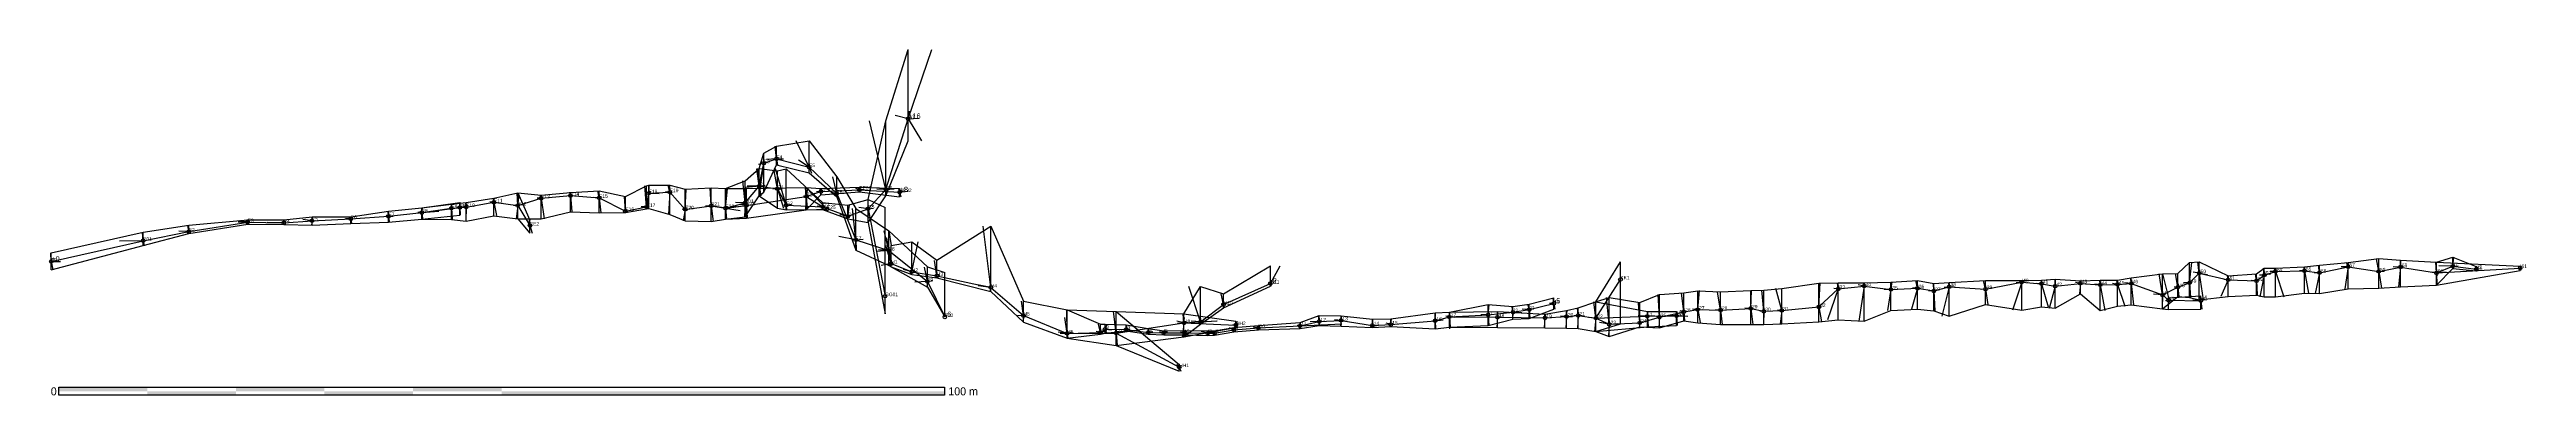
# Model space of a CAD drawing. Extents: x 0 to 280, y -15 to 24.
import ezdxf

# ---------------------------------------------------------------- set-up
doc = ezdxf.new("R2010")
doc.units = 0
for name, color, linetype in [('CHEMINEMENTS', 1, 'CONTINUOUS'), ('CONTOURS_HAUTEURS', 3, 'CONTINUOUS'), ('ECHELLE', 7, 'CONTINUOUS'), ('HAUTEURS', 4, 'CONTINUOUS'), ('POINTS', 6, 'CONTINUOUS'), ('PROFONDEURS', 2, 'CONTINUOUS'), ('RADIALES', 9, 'CONTINUOUS'), ('STATIONS', 7, 'CONTINUOUS')]:
    doc.layers.add(name, color=color, linetype=linetype)

msp = doc.modelspace()

# ---------------------------------------------------------------- linework, layer by layer
at = {"layer": 'CHEMINEMENTS'}
for p, q in [((94.24, 8.12), (96.76, 16.11)), ((80.47, 11.09), (81.89, 11.58)), ((81.89, 11.58), (85.59, 10.65)), ((78.36, 6.61), (79.93, 8.49)), ((79.93, 8.49), (80.47, 11.09)), ((79.93, 8.49), (81.99, 8.21)), ((85.59, 10.65), (88.69, 7.67)), ((41.84, 5.52), (46.13, 6.09)), ((41.84, 5.52), (45.18, 6.01)), ((45.18, 6.01), (46.85, 6.14)), ((46.85, 6.14), (49.98, 6.68)), ((49.98, 6.68), (52.67, 6.32)), ((52.67, 6.32), (55.32, 7.13)), ((52.67, 6.32), (54.05, 4.05)), ((55.32, 7.13), (58.63, 7.43)), ((58.63, 7.43), (61.86, 7.18)), ((61.86, 7.18), (64.83, 5.69)), ((64.83, 5.69), (67.23, 6.15)), ((67.23, 6.15), (67.46, 7.71)), ((67.46, 7.71), (69.84, 7.82)), ((69.84, 7.82), (71.59, 5.88)), ((71.59, 5.88), (74.51, 6.28)), ((74.51, 6.28), (76.14, 6.02)), ((76.14, 6.02), (78.36, 6.61)), ((76.14, 6.02), (78.5, 6.33)), ((78.5, 6.33), (85.26, 7.35)), ((81.99, 8.21), (82.99, 6.36)), ((82.99, 6.36), (87.1, 6.15)), ((85.26, 7.35), (86.92, 7.88)), ((85.26, 7.35), (87.59, 5.92)), ((86.92, 7.88), (91.25, 8.1)), ((87.1, 6.15), (89.96, 5.1)), ((88.69, 7.67), (90.84, 2.44)), ((89.96, 5.1), (92.23, 5.96)), ((91.25, 8.1), (95.8, 7.83)), ((92.23, 5.96), (94.24, 8.12)), ((92.23, 5.96), (94.15, -3.92)), ((10.38, 2.34), (15.53, 3.37)), ((15.53, 3.37), (22.18, 4.42)), ((22.18, 4.42), (26.25, 4.36)), ((26.25, 4.36), (29.44, 4.6)), ((29.44, 4.6), (33.83, 4.81)), ((33.83, 4.81), (38.07, 5.1)), ((38.07, 5.1), (41.84, 5.52)), ((0, 0), (10.38, 2.34)), ((0, 0), (0, 0)), ((90.84, 2.44), (94.59, 1.23)), ((94.59, 1.23), (98.93, -2.26)), ((94.59, 1.23), (94.85, -0.24)), ((94.85, -0.24), (97.18, -1.16)), ((97.18, -1.16), (100, -1.63)), ((98.93, -2.26), (100.9, -6.26)), ((100, -1.63), (106.1, -2.93)), ((132.38, -4.86), (137.67, -2.49)), ((174.44, -6.39), (177.2, -2.03)), ((201.8, -3.1), (204.72, -2.77)), ((204.72, -2.77), (207.75, -3.17)), ((218.42, -3.12), (222.52, -2.35)), ((222.52, -2.35), (224.75, -2.51)), ((224.75, -2.51), (226.29, -2.79)), ((226.29, -2.79), (229.14, -2.47)), ((229.14, -2.47), (231.39, -2.64)), ((231.39, -2.64), (233.33, -2.59)), ((233.33, -2.59), (234.89, -2.47)), ((234.89, -2.47), (238.41, -3.78)), ((240.16, -2.9), (241.48, -2.41)), ((241.48, -2.41), (242.57, -1.32)), ((242.57, -1.32), (245.84, -2.08)), ((245.84, -2.08), (249.03, -2.19)), ((249.03, -2.19), (249.91, -1.53)), ((249.91, -1.53), (251.18, -1.12)), ((251.18, -1.12), (254.46, -1.06)), ((254.46, -1.06), (256.15, -1.27)), ((256.15, -1.27), (259.37, -0.61)), ((259.37, -0.61), (262.83, -1.12)), ((262.83, -1.12), (265.3, -0.63)), ((265.3, -0.63), (269.35, -1.29)), ((269.35, -1.29), (271.19, -0.53)), ((269.35, -1.29), (278.8, -0.74)), ((271.19, -0.53), (273.85, -0.88)), ((106.1, -2.93), (109.78, -6.11)), ((129.76, -6.82), (132.38, -4.86)), ((165.06, -5.73), (166.91, -5.44)), ((166.91, -5.44), (169.68, -4.74)), ((184.37, -5.68), (185.93, -5.44)), ((185.93, -5.44), (188.51, -5.48)), ((188.51, -5.48), (191.91, -5.3)), ((191.91, -5.3), (193.4, -5.62)), ((193.4, -5.62), (195.43, -5.54)), ((195.43, -5.54), (199.6, -5.13)), ((199.6, -5.13), (201.8, -3.1)), ((207.75, -3.17), (210.74, -3.03)), ((210.74, -3.03), (212.59, -3.33)), ((212.59, -3.33), (214.32, -2.86)), ((214.32, -2.86), (218.42, -3.12)), ((238.41, -3.78), (240.16, -2.9)), ((238.41, -3.78), (239.1, -4.37)), ((239.1, -4.37), (242.75, -4.43)), ((109.78, -6.11), (114.71, -8.12)), ((114.71, -8.12), (118.49, -8)), ((114.71, -8.12), (120.26, -8.08)), ((118.49, -8), (119, -7.64)), ((119, -7.64), (121.4, -7.67)), ((120.26, -8.08), (127.91, -6.94)), ((120.26, -8.08), (127.38, -11.93)), ((121.4, -7.67), (123.88, -8.01)), ((123.88, -8.01), (125.62, -8.07)), ((125.62, -8.07), (128.04, -8.05)), ((127.91, -6.94), (129.76, -6.82)), ((127.91, -6.94), (133.77, -7.18)), ((128.04, -8.05), (130.59, -8.09)), ((130.59, -8.09), (131.35, -8.09)), ((131.35, -8.09), (133.56, -7.73)), ((133.56, -7.73), (136.31, -7.5)), ((136.31, -7.5), (141.02, -7.28)), ((141.02, -7.28), (143.17, -6.77)), ((143.17, -6.77), (145.65, -6.65)), ((145.65, -6.65), (149.19, -7.21)), ((149.19, -7.21), (151.27, -7.11)), ((151.27, -7.11), (156.27, -6.69)), ((156.27, -6.69), (157.88, -6.26)), ((157.88, -6.26), (162.25, -6.03)), ((157.88, -6.26), (163.32, -6.29)), ((162.25, -6.03), (165.06, -5.73)), ((163.32, -6.29), (168.68, -6.37)), ((168.68, -6.37), (171.11, -6.21)), ((171.11, -6.21), (172.41, -6.1)), ((172.41, -6.1), (174.44, -6.39)), ((174.44, -6.39), (180.24, -6.19)), ((174.44, -6.39), (175.93, -7.09)), ((175.93, -7.09), (179.38, -6.93)), ((179.38, -6.93), (181.6, -6.28)), ((180.24, -6.19), (183.55, -6.14)), ((181.6, -6.28), (184.37, -5.68))]:
    msp.add_line(p, q, dxfattribs=at)
at = {"layer": 'CONTOURS_HAUTEURS'}
for p, q in [((94.24, 15.88), (96.76, 23.91)), ((96.76, 13.63), (96.76, 23.91)), ((92.23, 7.01), (94.24, 15.88)), ((79.93, 10.48), (80.47, 12.22)), ((80.47, 12.22), (81.89, 13.02)), ((81.89, 13.02), (85.59, 13.63)), ((85.59, 13.63), (88.69, 9.56)), ((94.24, 7.4), (96.76, 13.63)), ((64.83, 7.34), (67.23, 8.54)), ((67.23, 8.54), (67.46, 8.62)), ((67.46, 8.62), (69.84, 8.61)), ((69.84, 8.61), (71.59, 8.15)), ((76.14, 8.25), (78.36, 9.09)), ((78.36, 9.09), (79.93, 10.48)), ((79.93, 10.48), (81.99, 10.23)), ((80.47, 7.84), (81.89, 10.9)), ((81.89, 10.9), (85.59, 9.99)), ((81.99, 10.23), (82.99, 10.45)), ((82.99, 10.45), (87.1, 6.65)), ((85.59, 9.99), (88.69, 7.31)), ((88.69, 9.56), (90.84, 5.97)), ((33.83, 5.04), (38.07, 5.69)), ((38.07, 5.69), (41.84, 6.05)), ((41.84, 6.05), (46.13, 6.67)), ((41.84, 6.05), (45.18, 6.48)), ((45.18, 6.48), (46.85, 6.64)), ((46.13, 5.21), (46.13, 6.67)), ((46.85, 6.64), (49.98, 7.15)), ((49.98, 7.15), (52.67, 7.73)), ((52.67, 7.73), (54.05, 4.68)), ((52.67, 7.73), (55.32, 7.47)), ((55.32, 7.47), (58.63, 7.8)), ((58.63, 7.8), (61.86, 7.97)), ((61.86, 7.97), (64.83, 7.34)), ((64.83, 5.51), (67.23, 5.93)), ((67.23, 5.93), (67.46, 5.99)), ((67.46, 5.99), (69.84, 5.3)), ((71.59, 8.15), (74.51, 8.32)), ((74.51, 8.32), (76.14, 8.25)), ((76.14, 8.25), (78.5, 8.22)), ((78.36, 5.03), (79.93, 7.39)), ((78.5, 8.22), (85.26, 8.36)), ((78.5, 4.88), (85.26, 5.83)), ((79.93, 7.39), (80.47, 7.84)), ((79.93, 7.39), (81.99, 6.02)), ((81.99, 6.02), (82.99, 5.84)), ((82.99, 5.84), (87.1, 5.87)), ((85.26, 8.36), (87.59, 5.92)), ((85.26, 8.36), (86.92, 8.22)), ((85.26, 5.83), (86.92, 7.51)), ((85.26, 5.83), (87.59, 5.92)), ((86.92, 8.22), (91.25, 8.37)), ((86.92, 7.51), (91.25, 7.85)), ((87.1, 6.65), (89.96, 6.36)), ((87.1, 5.87), (89.96, 4.81)), ((87.59, 5.92), (87.59, 5.92)), ((88.69, 7.31), (90.84, 1.26)), ((89.96, 6.36), (92.23, 7.01)), ((90.84, 5.97), (94.59, 3.47)), ((91.25, 8.37), (95.8, 8.24)), ((91.25, 7.85), (95.8, 7.3)), ((92.23, 4.39), (94.24, 7.4)), ((92.23, 7.01), (94.15, 6.08)), ((94.15, -5.92), (94.15, 6.08)), ((95.8, 7.3), (95.8, 8.24)), ((0, 0.98), (10.38, 3.3)), ((10.38, 3.3), (15.53, 4.1)), ((10.38, 1.79), (15.53, 3.15)), ((15.53, 4.1), (22.18, 4.71)), ((15.53, 3.15), (22.18, 4.22)), ((22.18, 4.71), (26.25, 4.69)), ((22.18, 4.22), (26.25, 4.16)), ((26.25, 4.69), (29.44, 5.04)), ((26.25, 4.16), (29.44, 4.11)), ((29.44, 5.04), (33.83, 5.04)), ((29.44, 4.11), (33.83, 4.27)), ((33.83, 4.27), (38.07, 4.45)), ((38.07, 4.45), (41.84, 4.79)), ((41.84, 4.79), (46.13, 5.21)), ((41.84, 4.79), (45.18, 4.75)), ((45.18, 4.75), (46.85, 4.56)), ((46.85, 4.56), (49.98, 5.16)), ((49.98, 5.16), (52.67, 4.83)), ((52.67, 4.83), (54.05, 3.2)), ((52.67, 4.83), (55.32, 4.8)), ((54.05, 3.2), (54.05, 4.68)), ((55.32, 4.8), (58.63, 5.59)), ((58.63, 5.59), (61.86, 5.49)), ((61.86, 5.49), (64.83, 5.51)), ((69.84, 5.3), (71.59, 4.6)), ((71.59, 4.6), (74.51, 4.52)), ((74.51, 4.52), (76.14, 4.76)), ((76.14, 4.76), (78.36, 5.03)), ((76.14, 4.76), (78.5, 4.88)), ((89.96, 4.81), (92.23, 4.39)), ((92.23, 4.39), (94.15, -5.92)), ((94.59, 3.47), (98.93, -0.62)), ((94.59, 3.47), (94.85, 1.82)), ((100, 0.13), (106.1, 3.99)), ((106.1, 3.99), (109.78, -4.48)), ((0, -0.96), (10.38, 1.79)), ((0, 0.98), (0, 0.98)), ((90.84, 1.26), (94.59, -0.47)), ((94.85, 1.82), (97.18, 2.21)), ((97.18, 2.21), (100, 0.13)), ((259.37, -0.11), (262.83, 0.32)), ((262.83, 0.32), (265.3, 0.14)), ((265.3, 0.14), (269.35, -0.08)), ((269.35, -0.08), (271.19, 0.47)), ((271.19, 0.47), (273.85, -0.56)), ((0, -0.96), (0, -0.96)), ((94.59, -0.47), (98.93, -2.89)), ((94.59, -0.47), (94.85, -0.6)), ((94.85, -0.6), (97.18, -1.46)), ((97.18, -1.46), (100, -1.84)), ((98.93, -0.62), (100.9, -1.26)), ((100, -1.84), (106.1, -3.4)), ((100.9, -6.26), (100.9, -1.26)), ((132.38, -3.66), (137.67, -0.51)), ((132.38, -5.25), (137.67, -2.77)), ((137.67, -2.77), (137.67, -0.51)), ((174.44, -4.57), (177.2, -0.03)), ((177.2, -7.03), (177.2, -0.03)), ((195.43, -3.06), (199.6, -2.44)), ((199.6, -2.44), (201.8, -2.41)), ((201.8, -2.41), (204.72, -2.43)), ((204.72, -2.43), (207.75, -2.34)), ((207.75, -2.34), (210.74, -2.13)), ((210.74, -2.13), (212.59, -2.5)), ((212.59, -2.5), (214.32, -2.37)), ((214.32, -2.37), (218.42, -2.15)), ((218.42, -2.15), (222.52, -2.13)), ((222.52, -2.13), (224.75, -2.12)), ((224.75, -2.12), (226.29, -1.99)), ((226.29, -1.99), (229.14, -2.19)), ((229.14, -2.19), (231.39, -2.1)), ((231.39, -2.1), (233.33, -2.11)), ((233.33, -2.11), (234.89, -1.83)), ((234.89, -1.83), (238.41, -1.4)), ((238.41, -1.4), (240.16, -1.35)), ((238.41, -1.4), (239.1, -4.11)), ((240.16, -1.35), (241.48, -0.11)), ((241.48, -0.11), (242.57, -0.04)), ((242.57, -0.04), (245.84, -1.64)), ((245.84, -1.64), (249.03, -1.38)), ((249.03, -1.38), (249.91, -0.74)), ((249.91, -0.74), (251.18, -0.76)), ((251.18, -0.76), (254.46, -0.61)), ((254.46, -0.61), (256.15, -0.43)), ((256.15, -0.43), (259.37, -0.11)), ((265.3, -2.88), (269.35, -2.68)), ((269.35, -0.08), (278.8, -0.52)), ((269.35, -2.68), (271.19, -0.8)), ((269.35, -2.68), (278.8, -1.01)), ((271.19, -0.8), (273.85, -1.07)), ((273.85, -1.07), (273.85, -0.56)), ((278.8, -1.01), (278.8, -0.52)), ((98.93, -2.89), (100.9, -6.26)), ((106.1, -3.4), (109.78, -6.85)), ((109.78, -4.48), (114.71, -5.45)), ((114.71, -5.45), (120.26, -5.63)), ((114.71, -5.45), (118.49, -7.07)), ((127.91, -5.9), (129.76, -2.84)), ((129.76, -2.84), (132.38, -3.66)), ((129.76, -7.06), (132.38, -5.25)), ((157.88, -5.72), (162.25, -4.86)), ((162.25, -4.86), (165.06, -5.09)), ((165.06, -5.09), (166.91, -4.83)), ((166.91, -4.83), (169.68, -4.1)), ((166.91, -6.45), (169.68, -5.38)), ((168.68, -5.93), (171.11, -5.55)), ((169.68, -5.38), (169.68, -4.1)), ((171.11, -5.55), (172.41, -5.24)), ((172.41, -5.24), (174.44, -4.57)), ((174.44, -4.57), (175.93, -4.08)), ((174.44, -4.57), (180.24, -5.63)), ((175.93, -4.08), (179.38, -4.65)), ((179.38, -4.65), (181.6, -3.71)), ((181.6, -3.71), (184.37, -3.55)), ((184.37, -3.55), (185.93, -3.3)), ((185.93, -3.3), (188.51, -3.41)), ((188.51, -3.41), (191.91, -3.27)), ((191.91, -3.27), (193.4, -3.25)), ((193.4, -3.25), (195.43, -3.06)), ((204.72, -6.73), (207.75, -5.53)), ((207.75, -5.53), (210.74, -5.4)), ((210.74, -5.4), (212.59, -5.58)), ((212.59, -5.58), (214.32, -6.18)), ((214.32, -6.18), (218.42, -4.87)), ((218.42, -4.87), (222.52, -5.5)), ((222.52, -5.5), (224.75, -5.12)), ((224.75, -5.12), (226.29, -5.29)), ((226.29, -5.29), (229.14, -3.65)), ((229.14, -3.65), (231.39, -5.52)), ((231.39, -5.52), (233.33, -5.04)), ((233.33, -5.04), (234.89, -4.9)), ((234.89, -4.9), (238.41, -5.34)), ((238.41, -5.34), (240.16, -3.96)), ((238.41, -5.34), (239.1, -5.42)), ((239.1, -4.11), (242.75, -3.88)), ((239.1, -5.42), (242.75, -5.4)), ((240.16, -3.96), (241.48, -4.06)), ((241.48, -4.06), (242.57, -4.33)), ((242.57, -4.33), (245.84, -3.97)), ((242.75, -5.4), (242.75, -3.88)), ((245.84, -3.97), (249.03, -3.79)), ((249.03, -3.79), (249.91, -3.99)), ((249.91, -3.99), (251.18, -4)), ((251.18, -4), (254.46, -3.58)), ((254.46, -3.58), (256.15, -3.6)), ((256.15, -3.6), (259.37, -3.1)), ((259.37, -3.1), (262.83, -3)), ((262.83, -3), (265.3, -2.88)), ((109.78, -6.85), (114.71, -8.66)), ((114.71, -8.66), (118.49, -8.19)), ((118.49, -7.07), (119, -7.09)), ((118.49, -8.19), (119, -8.08)), ((119, -7.09), (121.4, -7.14)), ((119, -8.08), (121.4, -7.82)), ((120.26, -5.63), (127.38, -11.63)), ((120.26, -5.63), (127.91, -5.9)), ((121.4, -7.14), (123.88, -7.56)), ((121.4, -7.82), (123.88, -8.2)), ((123.88, -7.56), (125.62, -7.83)), ((123.88, -8.2), (125.62, -8.27)), ((125.62, -7.83), (128.04, -7.78)), ((125.62, -8.27), (128.04, -8.28)), ((127.91, -5.9), (133.77, -6.74)), ((127.91, -8.49), (129.76, -7.06)), ((127.91, -8.49), (133.77, -7.45)), ((128.04, -7.78), (130.59, -7.82)), ((128.04, -8.28), (130.59, -8.34)), ((130.59, -7.82), (131.35, -7.83)), ((130.59, -8.34), (131.35, -8.31)), ((131.35, -7.83), (133.56, -7.47)), ((131.35, -8.31), (133.56, -7.95)), ((133.56, -7.47), (136.31, -7.23)), ((133.56, -7.95), (136.31, -7.73)), ((133.77, -7.45), (133.77, -6.74)), ((136.31, -7.23), (141.02, -6.88)), ((136.31, -7.73), (141.02, -7.55)), ((141.02, -6.88), (143.17, -6.11)), ((141.02, -7.55), (143.17, -7.22)), ((143.17, -6.11), (145.65, -6.14)), ((143.17, -7.22), (145.65, -7.32)), ((145.65, -6.14), (149.19, -6.51)), ((145.65, -7.32), (149.19, -7.47)), ((149.19, -6.51), (151.27, -6.46)), ((149.19, -7.47), (151.27, -7.34)), ((151.27, -6.46), (156.27, -5.8)), ((151.27, -7.34), (156.27, -7.6)), ((156.27, -5.8), (157.88, -5.72)), ((156.27, -7.6), (157.88, -7.41)), ((157.88, -5.72), (163.32, -5.66)), ((157.88, -7.41), (162.25, -7.22)), ((157.88, -7.41), (163.32, -7.45)), ((162.25, -7.22), (165.06, -6.5)), ((163.32, -5.66), (168.68, -5.93)), ((163.32, -7.45), (168.68, -7.49)), ((165.06, -6.5), (166.91, -6.45)), ((168.68, -7.49), (171.11, -7.53)), ((171.11, -7.53), (172.41, -7.57)), ((172.41, -7.57), (174.44, -7.92)), ((174.44, -7.92), (177.2, -7.03)), ((174.44, -7.92), (180.24, -7.37)), ((174.44, -7.92), (175.93, -8.48)), ((175.93, -8.48), (179.38, -7.36)), ((179.38, -7.36), (181.6, -7.5)), ((180.24, -5.63), (183.55, -5.63)), ((180.24, -7.37), (183.55, -7.21)), ((181.6, -7.5), (184.37, -6.72)), ((183.55, -7.21), (183.55, -5.63)), ((184.37, -6.72), (185.93, -6.91)), ((185.93, -6.91), (188.51, -7.12)), ((188.51, -7.12), (191.91, -7.12)), ((191.91, -7.12), (193.4, -7.1)), ((193.4, -7.1), (195.43, -7.05)), ((195.43, -7.05), (199.6, -6.82)), ((199.6, -6.82), (201.8, -6.58)), ((201.8, -6.58), (204.72, -6.73)), ((114.71, -8.66), (120.26, -9.48)), ((120.26, -9.48), (127.91, -8.49)), ((120.26, -9.48), (127.38, -12.39)), ((127.38, -12.39), (127.38, -11.63))]:
    msp.add_line(p, q, dxfattribs=at)
at = {"layer": 'ECHELLE'}
for p, q in [((0.85, -14.2), (100.85, -14.2)), ((0.85, -15.11), (0.85, -14.2)), ((100.85, -15.11), (0.85, -15.11)), ((100.85, -14.2), (100.85, -15.11))]:
    msp.add_line(p, q, dxfattribs=at)
for points in [[(0.85, -14.2), (10.85, -14.2), (0.85, -14.66), (10.85, -14.66)], [(10.85, -14.66), (20.85, -14.66), (10.85, -15.11), (20.85, -15.11)], [(20.85, -14.2), (30.85, -14.2), (20.85, -14.66), (30.85, -14.66)], [(30.85, -14.66), (40.85, -14.66), (30.85, -15.11), (40.85, -15.11)], [(40.85, -14.2), (50.85, -14.2), (40.85, -14.66), (50.85, -14.66)], [(50.85, -14.66), (100.85, -14.66), (50.85, -15.11), (100.85, -15.11)]]:
    msp.add_solid(points, dxfattribs=at)
at = {"layer": 'HAUTEURS'}
for p, q in [((96.76, 13.63), (96.76, 23.91)), ((94.24, 7.4), (94.24, 15.88)), ((80.47, 7.84), (80.47, 12.22)), ((81.89, 10.9), (81.89, 13.02)), ((85.59, 9.99), (85.59, 13.63)), ((67.23, 5.93), (67.23, 8.54)), ((67.46, 5.99), (67.46, 8.62)), ((69.84, 5.3), (69.84, 8.61)), ((78.36, 5.03), (78.36, 9.09)), ((79.93, 7.39), (79.93, 10.48)), ((81.99, 6.02), (81.99, 10.23)), ((82.99, 5.84), (82.99, 10.45)), ((88.69, 7.31), (88.69, 9.56)), ((38.07, 4.45), (38.07, 5.69)), ((41.84, 4.79), (41.84, 6.05)), ((45.18, 4.75), (45.18, 6.48)), ((46.13, 5.21), (46.13, 6.67)), ((46.85, 4.56), (46.85, 6.64)), ((49.98, 5.16), (49.98, 7.15)), ((52.67, 4.83), (52.67, 7.73)), ((55.32, 4.8), (55.32, 7.47)), ((58.63, 5.59), (58.63, 7.8)), ((61.86, 5.49), (61.86, 7.97)), ((64.83, 5.51), (64.83, 7.34)), ((71.59, 4.6), (71.59, 8.15)), ((74.51, 4.52), (74.51, 8.32)), ((76.14, 4.76), (76.14, 8.25)), ((78.5, 4.88), (78.5, 8.22)), ((85.26, 5.83), (85.26, 8.36)), ((86.92, 7.51), (86.92, 8.22)), ((87.1, 5.87), (87.1, 6.65)), ((87.59, 5.92), (87.59, 5.92)), ((89.96, 4.81), (89.96, 6.36)), ((90.84, 1.26), (90.84, 5.97)), ((91.25, 7.85), (91.25, 8.37)), ((92.23, 4.39), (92.23, 7.01)), ((94.15, -5.92), (94.15, 6.08)), ((95.8, 7.3), (95.8, 8.24)), ((10.38, 1.79), (10.38, 3.3)), ((15.53, 3.15), (15.53, 4.1)), ((22.18, 4.22), (22.18, 4.71)), ((26.25, 4.16), (26.25, 4.69)), ((29.44, 4.11), (29.44, 5.04)), ((33.83, 4.27), (33.83, 5.04)), ((54.05, 3.2), (54.05, 4.68)), ((94.59, -0.47), (94.59, 3.47)), ((106.1, -3.4), (106.1, 3.99)), ((0, -0.96), (0, 0.98)), ((94.85, -0.6), (94.85, 1.82)), ((97.18, -1.46), (97.18, 2.21)), ((100, -1.84), (100, 0.13)), ((262.83, -3), (262.83, 0.32)), ((265.3, -2.88), (265.3, 0.14)), ((271.19, -0.8), (271.19, 0.47)), ((98.93, -2.89), (98.93, -0.62)), ((100.9, -6.26), (100.9, -1.26)), ((137.67, -2.77), (137.67, -0.51)), ((177.2, -7.03), (177.2, -0.03)), ((199.6, -6.82), (199.6, -2.44)), ((201.8, -6.58), (201.8, -2.41)), ((204.72, -6.73), (204.72, -2.43)), ((207.75, -5.53), (207.75, -2.34)), ((210.74, -5.4), (210.74, -2.13)), ((212.59, -5.58), (212.59, -2.5)), ((214.32, -6.18), (214.32, -2.37)), ((218.42, -4.87), (218.42, -2.15)), ((222.52, -5.5), (222.52, -2.13)), ((224.75, -5.12), (224.75, -2.12)), ((226.29, -5.29), (226.29, -1.99)), ((229.14, -3.65), (229.14, -2.19)), ((231.39, -5.52), (231.39, -2.1)), ((233.33, -5.04), (233.33, -2.11)), ((234.89, -4.9), (234.89, -1.83)), ((238.41, -5.34), (238.41, -1.4)), ((240.16, -3.96), (240.16, -1.35)), ((241.48, -4.06), (241.48, -0.11)), ((242.57, -4.33), (242.57, -0.04)), ((245.84, -3.97), (245.84, -1.64)), ((249.03, -3.79), (249.03, -1.38)), ((249.91, -3.99), (249.91, -0.74)), ((251.18, -4), (251.18, -0.76)), ((254.46, -3.58), (254.46, -0.61)), ((256.15, -3.6), (256.15, -0.43)), ((259.37, -3.1), (259.37, -0.11)), ((269.35, -2.68), (269.35, -0.08)), ((273.85, -1.07), (273.85, -0.56)), ((278.8, -1.01), (278.8, -0.52)), ((109.78, -6.85), (109.78, -4.48)), ((114.71, -8.66), (114.71, -5.45)), ((129.76, -7.06), (129.76, -2.84)), ((132.38, -5.25), (132.38, -3.66)), ((162.25, -7.22), (162.25, -4.86)), ((165.06, -6.5), (165.06, -5.09)), ((166.91, -6.45), (166.91, -4.83)), ((169.68, -5.38), (169.68, -4.1)), ((171.11, -7.53), (171.11, -5.55)), ((172.41, -7.57), (172.41, -5.24)), ((174.44, -7.92), (174.44, -4.57)), ((175.93, -8.48), (175.93, -4.08)), ((179.38, -7.36), (179.38, -4.65)), ((181.6, -7.5), (181.6, -3.71)), ((184.37, -6.72), (184.37, -3.55)), ((185.93, -6.91), (185.93, -3.3)), ((188.51, -7.12), (188.51, -3.41)), ((191.91, -7.12), (191.91, -3.27)), ((193.4, -7.1), (193.4, -3.25)), ((195.43, -7.05), (195.43, -3.06)), ((239.1, -5.42), (239.1, -4.11)), ((242.75, -5.4), (242.75, -3.88)), ((118.49, -8.19), (118.49, -7.07)), ((119, -8.08), (119, -7.09)), ((120.26, -9.48), (120.26, -5.63)), ((121.4, -7.82), (121.4, -7.14)), ((123.88, -8.2), (123.88, -7.56)), ((125.62, -8.27), (125.62, -7.83)), ((127.91, -8.49), (127.91, -5.9)), ((128.04, -8.28), (128.04, -7.78)), ((130.59, -8.34), (130.59, -7.82)), ((131.35, -8.31), (131.35, -7.83)), ((133.56, -7.95), (133.56, -7.47)), ((133.77, -7.45), (133.77, -6.74)), ((136.31, -7.73), (136.31, -7.23)), ((141.02, -7.55), (141.02, -6.88)), ((143.17, -7.22), (143.17, -6.11)), ((145.65, -7.32), (145.65, -6.14)), ((149.19, -7.47), (149.19, -6.51)), ((151.27, -7.34), (151.27, -6.46)), ((156.27, -7.6), (156.27, -5.8)), ((157.88, -7.41), (157.88, -5.72)), ((163.32, -7.45), (163.32, -5.66)), ((168.68, -7.49), (168.68, -5.93)), ((180.24, -7.37), (180.24, -5.63)), ((183.55, -7.21), (183.55, -5.63)), ((127.38, -12.39), (127.38, -11.63))]:
    msp.add_line(p, q, dxfattribs=at)
at = {"layer": 'POINTS'}
for centre in [(96.76, 16.11), (80.47, 11.09), (81.89, 11.58), (79.93, 8.49), (81.99, 8.21), (85.59, 10.65), (41.84, 5.52), (45.18, 6.01), (46.13, 6.09), (46.85, 6.14), (49.98, 6.68), (52.67, 6.32), (55.32, 7.13), (58.63, 7.43), (61.86, 7.18), (64.83, 5.69), (67.23, 6.15), (67.46, 7.71), (69.84, 7.82), (71.59, 5.88), (74.51, 6.28), (76.14, 6.02), (78.36, 6.61), (78.5, 6.33), (82.99, 6.36), (85.26, 7.35), (86.92, 7.88), (87.1, 6.15), (87.59, 5.92), (88.69, 7.67), (91.25, 8.1), (92.23, 5.96), (94.24, 8.12), (95.8, 7.83), (15.53, 3.37), (22.18, 4.42), (26.25, 4.36), (29.44, 4.6), (33.83, 4.81), (38.07, 5.1), (54.05, 4.05), (89.96, 5.1), (0, 0), (10.38, 2.34), (90.84, 2.44), (94.59, 1.23), (94.85, -0.24), (97.18, -1.16), (98.93, -2.26), (100, -1.63), (106.1, -2.93), (137.67, -2.49), (177.2, -2.03), (204.72, -2.77), (214.32, -2.86), (222.52, -2.35), (224.75, -2.51), (226.29, -2.79), (229.14, -2.47), (231.39, -2.64), (233.33, -2.59), (234.89, -2.47), (240.16, -2.9), (241.48, -2.41), (242.57, -1.32), (245.84, -2.08), (249.03, -2.19), (249.91, -1.53), (251.18, -1.12), (254.46, -1.06), (256.15, -1.27), (259.37, -0.61), (262.83, -1.12), (265.3, -0.63), (269.35, -1.29), (271.19, -0.53), (273.85, -0.88), (278.8, -0.74), (94.15, -3.92), (132.38, -4.86), (165.06, -5.73), (166.91, -5.44), (169.68, -4.74), (184.37, -5.68), (185.93, -5.44), (188.51, -5.48), (191.91, -5.3), (193.4, -5.62), (195.43, -5.54), (199.6, -5.13), (201.8, -3.1), (207.75, -3.17), (210.74, -3.03), (212.59, -3.33), (218.42, -3.12), (238.41, -3.78), (239.1, -4.37), (242.75, -4.43), (100.9, -6.26), (109.78, -6.11), (114.71, -8.12), (118.49, -8), (119, -7.64), (120.26, -8.08), (121.4, -7.67), (123.88, -8.01), (125.62, -8.07), (127.91, -6.94), (128.04, -8.05), (129.76, -6.82), (130.59, -8.09), (131.35, -8.09), (133.56, -7.73), (133.77, -7.18), (136.31, -7.5), (141.02, -7.28), (143.17, -6.77), (145.65, -6.65), (149.19, -7.21), (151.27, -7.11), (156.27, -6.69), (157.88, -6.26), (162.25, -6.03), (163.32, -6.29), (168.68, -6.37), (171.11, -6.21), (172.41, -6.1), (174.44, -6.39), (175.93, -7.09), (179.38, -6.93), (180.24, -6.19), (181.6, -6.28), (183.55, -6.14), (127.38, -11.93)]:
    msp.add_circle(centre, 0.2, dxfattribs=at)
at = {"layer": 'RADIALES'}
for p, q in [((96.76, 16.11), (99.43, 23.92)), ((96.76, 16.11), (96.93, 16.97)), ((94.24, 8.12), (92.41, 15.88)), ((96.76, 16.11), (95.3, 16.46)), ((96.76, 16.11), (97.97, 16.19)), ((96.76, 16.11), (98.26, 13.63)), ((80.47, 11.09), (80.45, 12.22)), ((81.89, 11.58), (80.77, 11.52)), ((81.89, 11.58), (81.76, 13.02)), ((81.89, 11.58), (82.7, 11.6)), ((81.89, 11.58), (82.02, 10.89)), ((85.59, 10.65), (84.1, 13.63)), ((85.59, 10.65), (84.39, 11.45)), ((67.23, 6.15), (67.02, 8.54)), ((67.46, 7.71), (67.51, 8.61)), ((69.84, 7.82), (69.66, 8.61)), ((78.36, 6.61), (78.08, 9.09)), ((79.93, 8.49), (78.44, 8.36)), ((79.93, 8.49), (78.57, 8.5)), ((79.93, 8.49), (79.68, 10.45)), ((79.93, 8.49), (79.74, 10.48)), ((80.47, 11.09), (79.85, 10.95)), ((80.47, 11.09), (79.92, 7.84)), ((79.93, 8.49), (80.59, 8.62)), ((79.93, 8.49), (80.61, 8.59)), ((79.93, 8.49), (80.12, 7.4)), ((79.93, 8.49), (79.96, 7.39)), ((81.99, 8.21), (81.62, 10.24)), ((82.99, 6.36), (81.79, 10.46)), ((85.59, 10.65), (85.8, 10.61)), ((85.59, 10.65), (85.83, 9.98)), ((88.69, 7.67), (88.24, 9.55)), ((38.07, 5.1), (38.04, 5.69)), ((41.84, 5.52), (41.9, 6.06)), ((41.84, 5.52), (41.92, 5.96)), ((41.84, 5.52), (42.94, 5.67)), ((41.84, 5.52), (43.78, 5.66)), ((45.18, 6.01), (44.99, 6.01)), ((45.18, 6.01), (45.23, 6.47)), ((45.18, 6.01), (45.72, 6.04)), ((45.18, 6.01), (45.25, 4.75)), ((46.13, 6.09), (45.78, 6.11)), ((46.13, 6.09), (46.22, 6.67)), ((46.13, 6.09), (46.33, 6.1)), ((46.13, 6.09), (46.16, 5.21)), ((46.85, 6.14), (46.26, 6.17)), ((46.85, 6.14), (46.8, 6.64)), ((46.85, 6.14), (46.81, 4.56)), ((46.85, 6.14), (47.05, 6.16)), ((49.98, 6.68), (49.54, 6.72)), ((49.98, 6.68), (49.89, 7.15)), ((49.98, 6.68), (50.16, 6.68)), ((49.98, 6.68), (50.26, 5.17)), ((52.67, 6.32), (52.21, 6.3)), ((52.67, 6.32), (52.31, 6.31)), ((52.67, 6.32), (52.5, 4.83)), ((52.67, 6.32), (52.56, 4.85)), ((52.67, 6.32), (52.62, 7.73)), ((52.67, 6.32), (52.82, 7.5)), ((52.67, 6.32), (52.86, 6.33)), ((52.67, 6.32), (52.87, 6.32)), ((55.32, 7.13), (54.86, 7.14)), ((55.32, 7.13), (55.19, 7.47)), ((55.32, 7.13), (55.52, 7.16)), ((55.32, 7.13), (55.66, 4.81)), ((58.63, 7.43), (58.2, 7.36)), ((58.63, 7.43), (58.57, 7.81)), ((58.63, 7.43), (58.83, 7.45)), ((58.63, 7.43), (58.77, 5.6)), ((61.86, 7.18), (61.23, 7.22)), ((61.86, 7.18), (61.71, 7.97)), ((61.86, 7.18), (62.06, 7.21)), ((61.86, 7.18), (62.05, 5.49)), ((64.83, 5.69), (64.58, 5.72)), ((64.83, 5.69), (64.74, 7.34)), ((64.83, 5.69), (65.12, 5.72)), ((64.83, 5.69), (64.88, 5.52)), ((67.23, 6.15), (66.6, 6.16)), ((67.46, 7.71), (67.08, 7.8)), ((67.23, 6.15), (67.19, 5.94)), ((67.23, 6.15), (67.43, 6.16)), ((67.46, 7.71), (67.27, 5.99)), ((67.46, 7.71), (68.65, 7.67)), ((69.84, 7.82), (69.37, 7.86)), ((69.84, 7.82), (69.7, 5.31)), ((69.84, 7.82), (70.13, 7.77)), ((71.59, 5.88), (71.26, 5.9)), ((71.59, 5.88), (71.37, 4.6)), ((71.59, 5.88), (71.7, 8.15)), ((71.59, 5.88), (71.77, 5.87)), ((74.51, 6.28), (73.86, 6.24)), ((74.51, 6.28), (74.41, 8.32)), ((74.51, 6.28), (74.71, 6.31)), ((74.51, 6.28), (74.73, 4.53)), ((76.14, 6.02), (74.75, 6.23)), ((76.14, 6.02), (76.24, 8.25)), ((76.14, 6.02), (76.35, 8.21)), ((76.14, 6.02), (78.08, 6.28)), ((76.14, 6.02), (77.36, 6.24)), ((76.14, 6.02), (77.78, 5.75)), ((76.14, 6.02), (76.23, 4.86)), ((76.14, 6.02), (76.26, 4.76)), ((78.36, 6.61), (77.25, 6.66)), ((78.5, 6.33), (77.82, 6.44)), ((78.5, 6.33), (78.16, 8.22)), ((78.36, 6.61), (78.27, 5.03)), ((78.36, 6.61), (78.57, 6.63)), ((78.5, 6.33), (78.7, 6.33)), ((78.5, 6.33), (78.59, 4.88)), ((81.99, 8.21), (81.5, 8.18)), ((81.99, 8.21), (82.54, 8.2)), ((81.99, 8.21), (82.67, 6.01)), ((82.99, 6.36), (82.77, 6.37)), ((82.99, 6.36), (83.58, 6.45)), ((82.99, 6.36), (83.01, 5.84)), ((85.26, 7.35), (84.94, 7.36)), ((85.26, 7.35), (85.16, 5.84)), ((85.26, 7.35), (85.17, 8.36)), ((85.26, 7.35), (85.49, 8.33)), ((85.26, 7.35), (85.45, 7.36)), ((85.26, 7.35), (85.45, 7.35)), ((85.26, 7.35), (85.34, 5.94)), ((86.92, 7.88), (86.42, 7.87)), ((87.1, 6.15), (86.49, 6.25)), ((87.1, 6.15), (86.71, 6.13)), ((86.92, 7.88), (86.79, 8.22)), ((86.92, 7.88), (86.89, 7.51)), ((86.92, 7.88), (87.12, 7.95)), ((87.1, 6.15), (87.05, 5.87)), ((87.1, 6.15), (87.16, 6.65)), ((88.69, 7.67), (88.1, 7.79)), ((88.69, 7.67), (89.55, 7.7)), ((88.69, 7.67), (88.74, 7.31)), ((89.96, 5.1), (90.15, 6.37)), ((90.84, 2.44), (90.49, 5.98)), ((91.25, 8.1), (90.87, 8.22)), ((92.23, 5.96), (91.19, 6.1)), ((91.25, 8.1), (91.29, 8.37)), ((91.25, 8.1), (91.77, 8.15)), ((91.25, 8.1), (91.3, 7.85)), ((92.23, 5.96), (92.21, 4.39)), ((92.23, 5.96), (92.25, 7.01)), ((92.23, 5.96), (92.83, 6.02)), ((94.24, 8.12), (93.24, 8.18)), ((94.24, 8.12), (95.18, 8.19)), ((94.24, 8.12), (94.27, 7.4)), ((95.8, 7.83), (95.71, 8.24)), ((95.8, 7.83), (96.19, 7.98)), ((95.8, 7.83), (96.72, 7.95)), ((95.8, 7.83), (95.94, 7.3)), ((10.38, 2.34), (10.28, 3.29)), ((15.53, 3.37), (14.41, 3.41)), ((15.53, 3.37), (15.42, 4.1)), ((15.53, 3.37), (15.99, 3.51)), ((15.53, 3.37), (15.58, 3.15)), ((22.18, 4.42), (21.1, 4.43)), ((22.18, 4.42), (21.25, 4.57)), ((22.18, 4.42), (22.14, 4.72)), ((22.18, 4.42), (22.18, 4.22)), ((26.25, 4.36), (24.36, 4.39)), ((26.25, 4.36), (26.06, 4.44)), ((26.25, 4.36), (26.23, 4.16)), ((26.25, 4.36), (26.3, 4.69)), ((29.44, 4.6), (28.4, 4.72)), ((29.44, 4.6), (29.22, 4.63)), ((29.44, 4.6), (29.38, 4.11)), ((29.44, 4.6), (29.51, 5.03)), ((33.83, 4.81), (33.24, 4.83)), ((33.83, 4.81), (33.83, 5.04)), ((33.83, 4.81), (34, 4.8)), ((33.83, 4.81), (33.89, 4.27)), ((38.07, 5.1), (37.89, 5.1)), ((38.07, 5.1), (38.62, 5.13)), ((38.07, 5.1), (38.17, 4.46)), ((41.84, 5.52), (41.38, 5.52)), ((41.84, 5.52), (41.62, 5.56)), ((41.84, 5.52), (41.93, 4.84)), ((41.84, 5.52), (41.91, 4.8)), ((54.05, 4.05), (53.8, 4.02)), ((54.05, 4.05), (54, 4.68)), ((54.05, 4.05), (54.25, 4.06)), ((54.05, 4.05), (54.32, 3.2)), ((90.84, 2.44), (88.92, 2.82)), ((89.96, 5.1), (89.06, 5.26)), ((89.96, 5.1), (89.92, 4.82)), ((89.96, 5.1), (90.19, 5.08)), ((94.59, 1.23), (94.06, 3.47)), ((106.1, -2.93), (105.23, 3.98)), ((0, 0), (-0.06, 0.98)), ((0, 0), (1.04, 0.05)), ((0, 0), (1, -0.06)), ((0, 0), (0.19, -0.96)), ((10.38, 2.34), (7.69, 2.31)), ((10.38, 2.34), (10.58, 2.34)), ((10.38, 2.34), (10.5, 1.78)), ((90.84, 2.44), (91.69, 2.5)), ((90.84, 2.44), (90.88, 1.26)), ((94.59, 1.23), (93.2, 1.11)), ((94.59, 1.23), (93.41, 1.32)), ((94.85, -0.24), (94.26, 1.81)), ((94.59, 1.23), (94.37, 2.67)), ((94.59, 1.23), (94.79, 1.33)), ((94.59, 1.23), (94.78, 1.29)), ((94.59, 1.23), (94.82, -0.45)), ((94.59, 1.23), (94.86, -0.47)), ((97.18, -1.16), (97.89, 2.2)), ((100, -1.63), (99.75, 0.12)), ((262.83, -1.12), (262.57, 0.31)), ((265.3, -0.63), (265.33, 0.14)), ((271.19, -0.53), (271.3, 0.47)), ((94.85, -0.24), (93.73, -0.45)), ((94.85, -0.24), (94.8, -0.61)), ((94.85, -0.24), (95.07, -0.2)), ((97.18, -1.16), (96.24, -0.89)), ((97.18, -1.16), (97, -1.1)), ((97.18, -1.16), (97.1, -1.46)), ((98.93, -2.26), (97.53, -2.34)), ((98.93, -2.26), (98.62, -0.63)), ((98.93, -2.26), (98.86, -2.88)), ((98.93, -2.26), (99.55, -2.14)), ((100, -1.63), (99.53, -1.57)), ((100, -1.63), (99.6, -1.6)), ((100, -1.63), (100.02, -1.84)), ((106.1, -2.93), (104.61, -2.65)), ((106.1, -2.93), (104.66, -2.76)), ((137.67, -2.49), (137.47, -2.38)), ((137.67, -2.49), (138.76, -0.51)), ((137.67, -2.49), (137.89, -2.52)), ((137.67, -2.49), (137.73, -2.77)), ((199.6, -5.13), (199.74, -2.44)), ((201.8, -3.1), (201.71, -2.41)), ((204.72, -2.77), (204.05, -2.65)), ((204.72, -2.77), (204.11, -6.73)), ((204.72, -2.77), (204.67, -2.43)), ((204.72, -2.77), (205.01, -2.79)), ((207.75, -3.17), (207.89, -2.34)), ((210.74, -3.03), (210.56, -2.13)), ((212.59, -3.33), (212.56, -2.5)), ((214.32, -2.86), (214.28, -2.37)), ((218.42, -3.12), (218.19, -2.15)), ((222.52, -2.35), (221.47, -5.5)), ((222.52, -2.35), (221.88, -2.43)), ((222.52, -2.35), (222.45, -2.13)), ((222.52, -2.35), (222.77, -2.32)), ((224.75, -2.51), (224.22, -2.48)), ((224.75, -2.51), (224.78, -2.12)), ((224.75, -2.51), (224.94, -2.47)), ((224.75, -2.51), (225.52, -5.11)), ((226.29, -2.79), (225.6, -5.3)), ((226.29, -2.79), (226.07, -2.76)), ((226.29, -2.79), (226.33, -1.99)), ((226.29, -2.79), (227.02, -2.72)), ((229.14, -2.47), (228.59, -2.36)), ((229.14, -2.47), (229.04, -3.65)), ((229.14, -2.47), (229.12, -2.19)), ((229.14, -2.47), (229.36, -2.44)), ((231.39, -2.64), (230.77, -2.58)), ((231.39, -2.64), (231.35, -2.11)), ((231.39, -2.64), (231.65, -2.65)), ((231.39, -2.64), (231.89, -5.52)), ((233.33, -2.59), (232.77, -2.5)), ((233.33, -2.59), (233.27, -2.11)), ((233.33, -2.59), (233.51, -2.54)), ((233.33, -2.59), (234.17, -5.03)), ((234.89, -2.47), (234.12, -2.41)), ((234.89, -2.47), (234.85, -1.83)), ((234.89, -2.47), (235.12, -2.46)), ((234.89, -2.47), (235.15, -4.9)), ((238.41, -3.78), (238.04, -1.4)), ((240.16, -2.9), (239.87, -1.34)), ((241.48, -2.41), (240.78, -2.41)), ((241.48, -2.41), (241.72, -0.12)), ((241.48, -2.41), (241.7, -2.41)), ((241.48, -2.41), (241.56, -4.06)), ((242.57, -1.32), (241.88, -1.2)), ((242.57, -1.32), (242.4, -0.05)), ((242.57, -1.32), (243.51, -1.46)), ((242.57, -1.32), (242.99, -4.34)), ((245.84, -2.08), (245, -3.97)), ((245.84, -2.08), (245.33, -2.05)), ((245.84, -2.08), (245.75, -1.64)), ((245.84, -2.08), (246.11, -2.06)), ((249.03, -2.19), (248.43, -2.15)), ((249.03, -2.19), (248.9, -1.38)), ((249.03, -2.19), (249.26, -2.13)), ((249.03, -2.19), (249.1, -3.78)), ((249.91, -1.53), (249.37, -1.56)), ((249.91, -1.53), (249.39, -3.99)), ((249.91, -1.53), (249.84, -0.74)), ((249.91, -1.53), (250.55, -1.34)), ((251.18, -1.12), (250.58, -1.12)), ((251.18, -1.12), (251.06, -0.76)), ((251.18, -1.12), (251.41, -1.09)), ((251.18, -1.12), (252.1, -4.01)), ((254.46, -1.06), (253.9, -1.05)), ((254.46, -1.06), (254.36, -0.61)), ((254.46, -1.06), (254.67, -1.04)), ((254.46, -1.06), (254.92, -3.59)), ((256.15, -1.27), (255.56, -1.27)), ((256.15, -1.27), (255.66, -3.6)), ((256.15, -1.27), (256.03, -0.42)), ((256.15, -1.27), (256.36, -1.26)), ((259.37, -0.61), (258.61, -0.61)), ((259.37, -0.61), (258.99, -3.1)), ((259.37, -0.61), (259.18, -0.11)), ((259.37, -0.61), (259.6, -0.62)), ((262.83, -1.12), (262.61, -1.09)), ((262.83, -1.12), (263.43, -1.08)), ((262.83, -1.12), (263.15, -3)), ((265.3, -0.63), (264.46, -0.61)), ((265.3, -0.63), (265.06, -2.88)), ((265.3, -0.63), (265.6, -0.49)), ((269.35, -1.29), (268.83, -1.21)), ((269.35, -1.29), (269.12, -1.33)), ((269.35, -1.29), (269.29, -0.08)), ((269.35, -1.29), (269.39, -0.99)), ((269.35, -1.29), (270.46, -1.17)), ((269.35, -1.29), (269.63, -1.29)), ((269.35, -1.29), (269.42, -1.6)), ((269.35, -1.29), (269.38, -2.68)), ((271.19, -0.53), (269.64, -0.5)), ((271.19, -0.53), (271.81, -0.49)), ((271.19, -0.53), (271.23, -0.81)), ((273.85, -0.88), (273.8, -0.57)), ((273.85, -0.88), (273.83, -1.07)), ((273.85, -0.88), (274.06, -0.88)), ((273.85, -0.88), (274.1, -0.9)), ((278.8, -0.74), (278.83, -0.52)), ((278.8, -0.74), (279, -0.73)), ((278.8, -0.74), (279.04, -0.75)), ((278.8, -0.74), (278.83, -1.01)), ((106.1, -2.93), (106, -3.4)), ((109.78, -6.11), (109.58, -4.48)), ((114.71, -8.12), (114.67, -5.45)), ((129.76, -6.82), (128.46, -2.84)), ((132.38, -4.86), (132.11, -3.66)), ((132.38, -4.86), (132.14, -4.8)), ((132.38, -4.86), (132.14, -4.88)), ((132.38, -4.86), (132.45, -5.25)), ((162.25, -6.03), (162.36, -4.85)), ((165.06, -5.73), (164.99, -5.09)), ((166.91, -5.44), (166.11, -5.4)), ((166.91, -5.44), (166.75, -4.83)), ((166.91, -5.44), (167.15, -5.43)), ((166.91, -5.44), (166.98, -6.44)), ((169.68, -4.74), (169.2, -4.73)), ((169.68, -4.74), (169.3, -4.75)), ((169.68, -4.74), (169.62, -4.11)), ((169.68, -4.74), (169.79, -5.39)), ((171.11, -6.21), (171.17, -5.55)), ((172.41, -6.1), (172.37, -5.23)), ((174.44, -6.39), (174.21, -4.56)), ((175.93, -7.09), (175.64, -4.08)), ((179.38, -6.93), (179.24, -4.66)), ((181.6, -6.28), (181.47, -3.72)), ((184.37, -5.68), (183.95, -5.59)), ((184.37, -5.68), (184.09, -3.55)), ((185.93, -5.44), (185.33, -5.39)), ((185.93, -5.44), (186.12, -3.29)), ((185.93, -5.44), (186.15, -5.44)), ((185.93, -5.44), (186.2, -6.9)), ((188.51, -5.48), (187.95, -5.45)), ((188.51, -5.48), (188.16, -3.41)), ((188.51, -5.48), (188.74, -5.48)), ((188.51, -5.48), (188.69, -7.12)), ((191.91, -5.3), (191.25, -5.27)), ((191.91, -5.3), (192.02, -3.26)), ((191.91, -5.3), (192.13, -5.25)), ((191.91, -5.3), (192.15, -7.12)), ((193.4, -5.62), (193.18, -3.25)), ((193.4, -5.62), (193.63, -5.58)), ((195.43, -5.54), (194.75, -3.06)), ((195.43, -5.54), (194.93, -5.49)), ((195.43, -5.54), (195.23, -7.05)), ((195.43, -5.54), (195.66, -5.55)), ((199.6, -5.13), (199.39, -5.1)), ((199.6, -5.13), (199.89, -5.13)), ((199.6, -5.13), (199.89, -6.82)), ((201.8, -3.1), (200.6, -6.58)), ((201.8, -3.1), (201.29, -3.07)), ((201.8, -3.1), (202.03, -3.09)), ((207.75, -3.17), (207, -3.16)), ((207.75, -3.17), (207.35, -5.54)), ((207.75, -3.17), (207.99, -3.18)), ((210.74, -3.03), (210.08, -5.4)), ((210.74, -3.03), (210.17, -3.01)), ((210.74, -3.03), (210.94, -3.04)), ((212.59, -3.33), (211.98, -3.33)), ((212.59, -3.33), (212.83, -3.33)), ((212.59, -3.33), (212.71, -5.59)), ((214.32, -2.86), (213.51, -6.17)), ((214.32, -2.86), (213.77, -2.92)), ((214.32, -2.86), (214.55, -2.83)), ((218.42, -3.12), (217.93, -3.16)), ((218.42, -3.12), (218.66, -3.08)), ((218.42, -3.12), (218.7, -4.87)), ((238.41, -3.78), (237.39, -3.68)), ((238.41, -3.78), (238.38, -5.34)), ((238.41, -3.78), (238.7, -3.71)), ((239.1, -4.37), (238.77, -4.43)), ((239.1, -4.37), (239.04, -5.42)), ((239.1, -4.37), (239.07, -4.11)), ((239.1, -4.37), (239.41, -4.34)), ((240.16, -2.9), (239.72, -2.9)), ((240.16, -2.9), (240.36, -2.87)), ((240.16, -2.9), (240.27, -3.96)), ((242.75, -4.43), (241.83, -4.36)), ((242.75, -4.43), (242.5, -4.41)), ((242.75, -4.43), (242.69, -3.87)), ((242.75, -4.43), (242.85, -5.4)), ((109.78, -6.11), (109.11, -6.15)), ((109.78, -6.11), (109.74, -6.85)), ((109.78, -6.11), (109.99, -6.1)), ((114.71, -8.12), (113.69, -7.99)), ((114.71, -8.12), (113.94, -8.12)), ((114.71, -8.12), (114.44, -6.33)), ((114.71, -8.12), (115.23, -7.99)), ((114.71, -8.12), (115.38, -8.03)), ((114.71, -8.12), (114.74, -8.44)), ((114.71, -8.12), (114.78, -8.65)), ((118.49, -8), (117.98, -7.9)), ((118.49, -8), (118.24, -7.07)), ((118.49, -8), (118.42, -8.19)), ((118.49, -8), (119.1, -7.84)), ((119, -7.64), (119.22, -7.08)), ((119, -7.64), (119.18, -7.61)), ((119, -7.64), (119.71, -7.7)), ((119, -7.64), (119.15, -8.08)), ((120.26, -8.08), (119.24, -8.09)), ((120.26, -8.08), (119.94, -5.62)), ((120.26, -8.08), (120.07, -8.01)), ((120.26, -8.08), (120.35, -9.48)), ((121.4, -7.67), (121.16, -7.6)), ((121.4, -7.67), (121.46, -7.15)), ((121.4, -7.67), (121.78, -7.6)), ((121.4, -7.67), (121.54, -7.82)), ((123.88, -8.01), (123.65, -7.98)), ((123.88, -8.01), (123.85, -8.2)), ((123.88, -8.01), (123.97, -7.56)), ((123.88, -8.01), (124.39, -7.9)), ((125.62, -8.07), (125.14, -7.94)), ((125.62, -8.07), (125.6, -7.83)), ((125.62, -8.07), (125.61, -8.27)), ((125.62, -8.07), (126.04, -7.88)), ((127.91, -6.94), (127.11, -6.73)), ((127.91, -6.94), (127.18, -7)), ((128.04, -8.05), (127.5, -7.99)), ((127.91, -6.94), (127.76, -8.48)), ((127.91, -6.94), (127.83, -5.9)), ((127.91, -6.94), (127.88, -7.14)), ((127.91, -6.94), (127.98, -6.32)), ((127.91, -6.94), (128.3, -6.85)), ((127.91, -6.94), (128.11, -6.9)), ((128.04, -8.05), (128.01, -8.28)), ((128.04, -8.05), (128.07, -7.77)), ((128.04, -8.05), (128.29, -8.03)), ((129.76, -6.82), (128.74, -6.75)), ((129.76, -6.82), (131.66, -6.69)), ((129.76, -6.82), (130.26, -6.69)), ((129.76, -6.82), (131.58, -6.7)), ((129.76, -6.82), (129.79, -7.06)), ((130.59, -8.09), (129.9, -7.91)), ((130.59, -8.09), (130.54, -8.34)), ((130.59, -8.09), (130.64, -7.81)), ((130.59, -8.09), (130.79, -8.13)), ((131.35, -8.09), (130.81, -7.89)), ((131.35, -8.09), (131.38, -7.83)), ((131.35, -8.09), (131.67, -8.02)), ((131.35, -8.09), (131.38, -8.32)), ((133.56, -7.73), (133.04, -7.51)), ((133.77, -7.18), (133.43, -7.16)), ((133.56, -7.73), (133.6, -7.47)), ((133.56, -7.73), (133.79, -7.63)), ((133.56, -7.73), (133.57, -7.95)), ((133.77, -7.18), (133.96, -6.74)), ((133.77, -7.18), (134.03, -7.07)), ((133.77, -7.18), (133.86, -7.45)), ((136.31, -7.5), (135.73, -7.42)), ((136.31, -7.5), (136.15, -7.5)), ((136.31, -7.5), (136.26, -7.74)), ((136.31, -7.5), (136.37, -7.23)), ((136.31, -7.5), (136.57, -7.52)), ((136.31, -7.5), (136.47, -7.5)), ((141.02, -7.28), (140.68, -7.24)), ((141.02, -7.28), (140.95, -7.55)), ((141.02, -7.28), (141.08, -6.88)), ((141.02, -7.28), (145.72, -7.04)), ((141.02, -7.28), (141.33, -7.23)), ((143.17, -6.77), (142.15, -6.8)), ((143.17, -6.77), (143.1, -6.11)), ((143.17, -6.77), (143.39, -6.75)), ((143.17, -6.77), (143.2, -7.22)), ((145.65, -6.65), (144.91, -6.59)), ((145.65, -6.65), (145.59, -7.32)), ((145.65, -6.65), (145.73, -6.14)), ((145.65, -6.65), (145.88, -6.63)), ((149.19, -7.21), (149.16, -7.48)), ((149.19, -7.21), (149.23, -6.51)), ((149.19, -7.21), (149.49, -7.16)), ((149.19, -7.21), (149.67, -7.21)), ((151.27, -7.11), (150.74, -6.98)), ((151.27, -7.11), (151.2, -7.34)), ((151.27, -7.11), (151.34, -6.46)), ((151.27, -7.11), (151.48, -7.09)), ((156.27, -6.69), (156.05, -6.68)), ((156.27, -6.69), (156.32, -5.8)), ((156.27, -6.69), (157.18, -6.6)), ((156.27, -6.69), (156.3, -7.6)), ((157.88, -6.26), (157.48, -6.17)), ((157.88, -6.26), (157.98, -5.71)), ((157.88, -6.26), (157.89, -5.87)), ((157.88, -6.26), (158.11, -6.21)), ((157.88, -6.26), (158.24, -6.22)), ((157.88, -6.26), (157.97, -7.41)), ((157.88, -6.26), (158.51, -6.29)), ((157.88, -6.26), (157.91, -7.59)), ((162.25, -6.03), (161.44, -6.01)), ((162.25, -6.03), (162.5, -6.03)), ((162.25, -6.03), (162.32, -7.21)), ((163.32, -6.29), (163.04, -6.31)), ((163.32, -6.29), (163.26, -7.45)), ((163.32, -6.29), (163.37, -5.67)), ((163.32, -6.29), (163.82, -6.29)), ((165.06, -5.73), (164.83, -5.73)), ((165.06, -5.73), (165.02, -6.5)), ((165.06, -5.73), (166.05, -5.76)), ((168.68, -6.37), (168.42, -6.36)), ((168.68, -6.37), (168.6, -7.49)), ((168.68, -6.37), (168.71, -5.93)), ((168.68, -6.37), (169.4, -6.33)), ((171.11, -6.21), (170.42, -6.19)), ((171.11, -6.21), (171.03, -7.54)), ((171.11, -6.21), (171.78, -6.23)), ((172.41, -6.1), (171.92, -6.14)), ((172.41, -6.1), (172.34, -7.57)), ((172.41, -6.1), (172.65, -6.09)), ((174.44, -6.39), (173.61, -6.34)), ((174.44, -6.39), (174.29, -7.92)), ((174.44, -6.39), (174.67, -6.37)), ((175.93, -7.09), (174.82, -6.88)), ((175.93, -7.09), (175.87, -8.47)), ((175.93, -7.09), (176.87, -7)), ((179.38, -6.93), (178.96, -6.99)), ((180.24, -6.19), (179.2, -6.14)), ((179.38, -6.93), (179.36, -7.36)), ((179.38, -6.93), (179.63, -6.87)), ((180.24, -6.19), (180.31, -5.63)), ((180.24, -6.19), (180.83, -6.1)), ((180.24, -6.19), (180.33, -7.36)), ((181.6, -6.28), (180.95, -6.15)), ((181.6, -6.28), (181.54, -7.5)), ((181.6, -6.28), (181.83, -6.29)), ((183.55, -6.14), (182.79, -6.09)), ((183.55, -6.14), (183.62, -5.63)), ((183.55, -6.14), (184.8, -6.18)), ((183.55, -6.14), (183.62, -7.22)), ((184.37, -5.68), (184.6, -5.66)), ((184.37, -5.68), (184.43, -6.72)), ((193.4, -5.62), (192.96, -5.62)), ((193.4, -5.62), (193.35, -7.11)), ((127.38, -11.93), (127.09, -11.63)), ((127.38, -11.93), (127.09, -11.93)), ((127.38, -11.93), (127.6, -11.88)), ((127.38, -11.93), (127.56, -12.38))]:
    msp.add_line(p, q, dxfattribs=at)

# ---------------------------------------------------------------- texts
at = {"layer": 'ECHELLE'}
for s, p in [('0', (-0.06, -15.11)), ('100 m', (101.3, -15.11))]:
    msp.add_text(s, height=0.9, dxfattribs=at).set_placement(p)
at = {"layer": 'PROFONDEURS'}
for s, p in [('+16', (96.76, 16.11)), ('+8', (95.8, 7.83)), ('+0', (0, 0)), ('-2', (137.67, -2.49)), ('-1', (273.85, -0.88)), ('-5', (169.68, -4.74)), ('-6', (183.55, -6.14)), ('-4', (242.75, -4.43)), ('-6', (100.9, -6.26))]:
    msp.add_text(s, height=0.6, dxfattribs=at).set_placement(p)
at = {"layer": 'STATIONS'}
for s, p in [('G7', (96.76, 16.11)), ('F3', (80.47, 11.09)), ('F4', (81.89, 11.58)), ('F2', (79.93, 8.49)), ('G1', (81.99, 8.21)), ('F5', (85.59, 10.65)), ('EE31', (91.25, 8.1)), ('G6', (94.24, 8.12)), ('E8', (41.84, 5.52)), ('E9', (45.18, 6.01)), ('EE1', (46.13, 6.09)), ('E10', (46.85, 6.14)), ('E11', (49.98, 6.68)), ('E12', (52.67, 6.32)), ('E13', (55.32, 7.13)), ('E14', (58.63, 7.43)), ('E15', (61.86, 7.18)), ('E16', (64.83, 5.69)), ('E17', (67.23, 6.15)), ('E18', (67.46, 7.71)), ('E19', (69.84, 7.82)), ('E20', (71.59, 5.88)), ('E21', (74.51, 6.28)), ('E22', (76.14, 6.02)), ('F01', (78.36, 6.61)), ('E23', (78.5, 6.33)), ('G2', (82.99, 6.36)), ('E24', (85.26, 7.35)), ('EE3', (86.92, 7.88)), ('G3', (87.1, 6.15)), ('E25', (87.59, 5.92)), ('F6', (88.69, 7.67)), ('G5', (92.23, 5.96)), ('EE32', (95.8, 7.83)), ('E2', (15.53, 3.37)), ('E3', (22.18, 4.42)), ('E4', (26.25, 4.36)), ('E5', (29.44, 4.6)), ('E6', (33.83, 4.81)), ('E7', (38.07, 5.1)), ('EE2', (54.05, 4.05)), ('G4', (89.96, 5.1)), ('F7', (90.84, 2.44)), ('00', (0, 0)), ('E01', (10.38, 2.34)), ('F8', (94.59, 1.23)), ('H1', (94.85, -0.24)), ('H2', (97.18, -1.16)), ('F9', (98.93, -2.26)), ('H3', (100, -1.63)), ('H4', (106.1, -2.93)), ('H11', (137.67, -2.49)), ('KK1', (177.2, -2.03)), ('I33', (201.8, -3.1)), ('I34', (204.72, -2.77)), ('I35', (207.75, -3.17)), ('I36', (210.74, -3.03)), ('I38', (214.32, -2.86)), ('I39', (218.42, -3.12)), ('I40', (222.52, -2.35)), ('I41', (224.75, -2.51)), ('I42', (226.29, -2.79)), ('I43', (229.14, -2.47)), ('I44', (231.39, -2.64)), ('I45', (233.33, -2.59)), ('I46', (234.89, -2.47)), ('I48', (240.16, -2.9)), ('I49', (241.48, -2.41)), ('I50', (242.57, -1.32)), ('I51', (245.84, -2.08)), ('I52', (249.03, -2.19)), ('I53', (249.91, -1.53)), ('I54', (251.18, -1.12)), ('I55', (254.46, -1.06)), ('I56', (256.15, -1.27)), ('I57', (259.37, -0.61)), ('I58', (262.83, -1.12)), ('I59', (265.3, -0.63)), ('I60', (269.35, -1.29)), ('II1', (271.19, -0.53)), ('II2', (273.85, -0.88)), ('I61', (278.8, -0.74)), ('GG01', (94.15, -3.92)), ('H10', (132.38, -4.86)), ('J2', (165.06, -5.73)), ('J3', (166.91, -5.44)), ('J4', (169.68, -4.74)), ('I26', (184.37, -5.68)), ('I27', (185.93, -5.44)), ('I28', (188.51, -5.48)), ('I29', (191.91, -5.3)), ('I30', (193.4, -5.62)), ('I31', (195.43, -5.54)), ('I32', (199.6, -5.13)), ('I37', (212.59, -3.33)), ('I47', (238.41, -3.78)), ('K1', (239.1, -4.37)), ('K2', (242.75, -4.43)), ('F10', (100.9, -6.26)), ('H5', (109.78, -6.11)), ('H6', (114.71, -8.12)), ('I1', (118.49, -8)), ('I2', (119, -7.64)), ('H7', (120.26, -8.08)), ('I3', (121.4, -7.67)), ('I4', (123.88, -8.01)), ('I5', (125.62, -8.07)), ('H8', (127.91, -6.94)), ('I6', (128.04, -8.05)), ('H9', (129.76, -6.82)), ('I7', (130.59, -8.09)), ('I8', (131.35, -8.09)), ('I9', (133.56, -7.73)), ('HH2', (133.77, -7.18)), ('I10', (136.31, -7.5)), ('I11', (141.02, -7.28)), ('I12', (143.17, -6.77)), ('I13', (145.65, -6.65)), ('I14', (149.19, -7.21)), ('I15', (151.27, -7.11)), ('I16', (156.27, -6.69)), ('I17', (157.88, -6.26)), ('J1', (162.25, -6.03)), ('I18', (163.32, -6.29)), ('I19', (168.68, -6.37)), ('I20', (171.11, -6.21)), ('I21', (172.41, -6.1)), ('I22', (174.44, -6.39)), ('I23', (175.93, -7.09)), ('I24', (179.38, -6.93)), ('L1', (180.24, -6.19)), ('I25', (181.6, -6.28)), ('L2', (183.55, -6.14)), ('HH1', (127.38, -11.93))]:
    msp.add_text(s, height=0.4, dxfattribs=at).set_placement(p)

doc.saveas('drawing.dxf')
